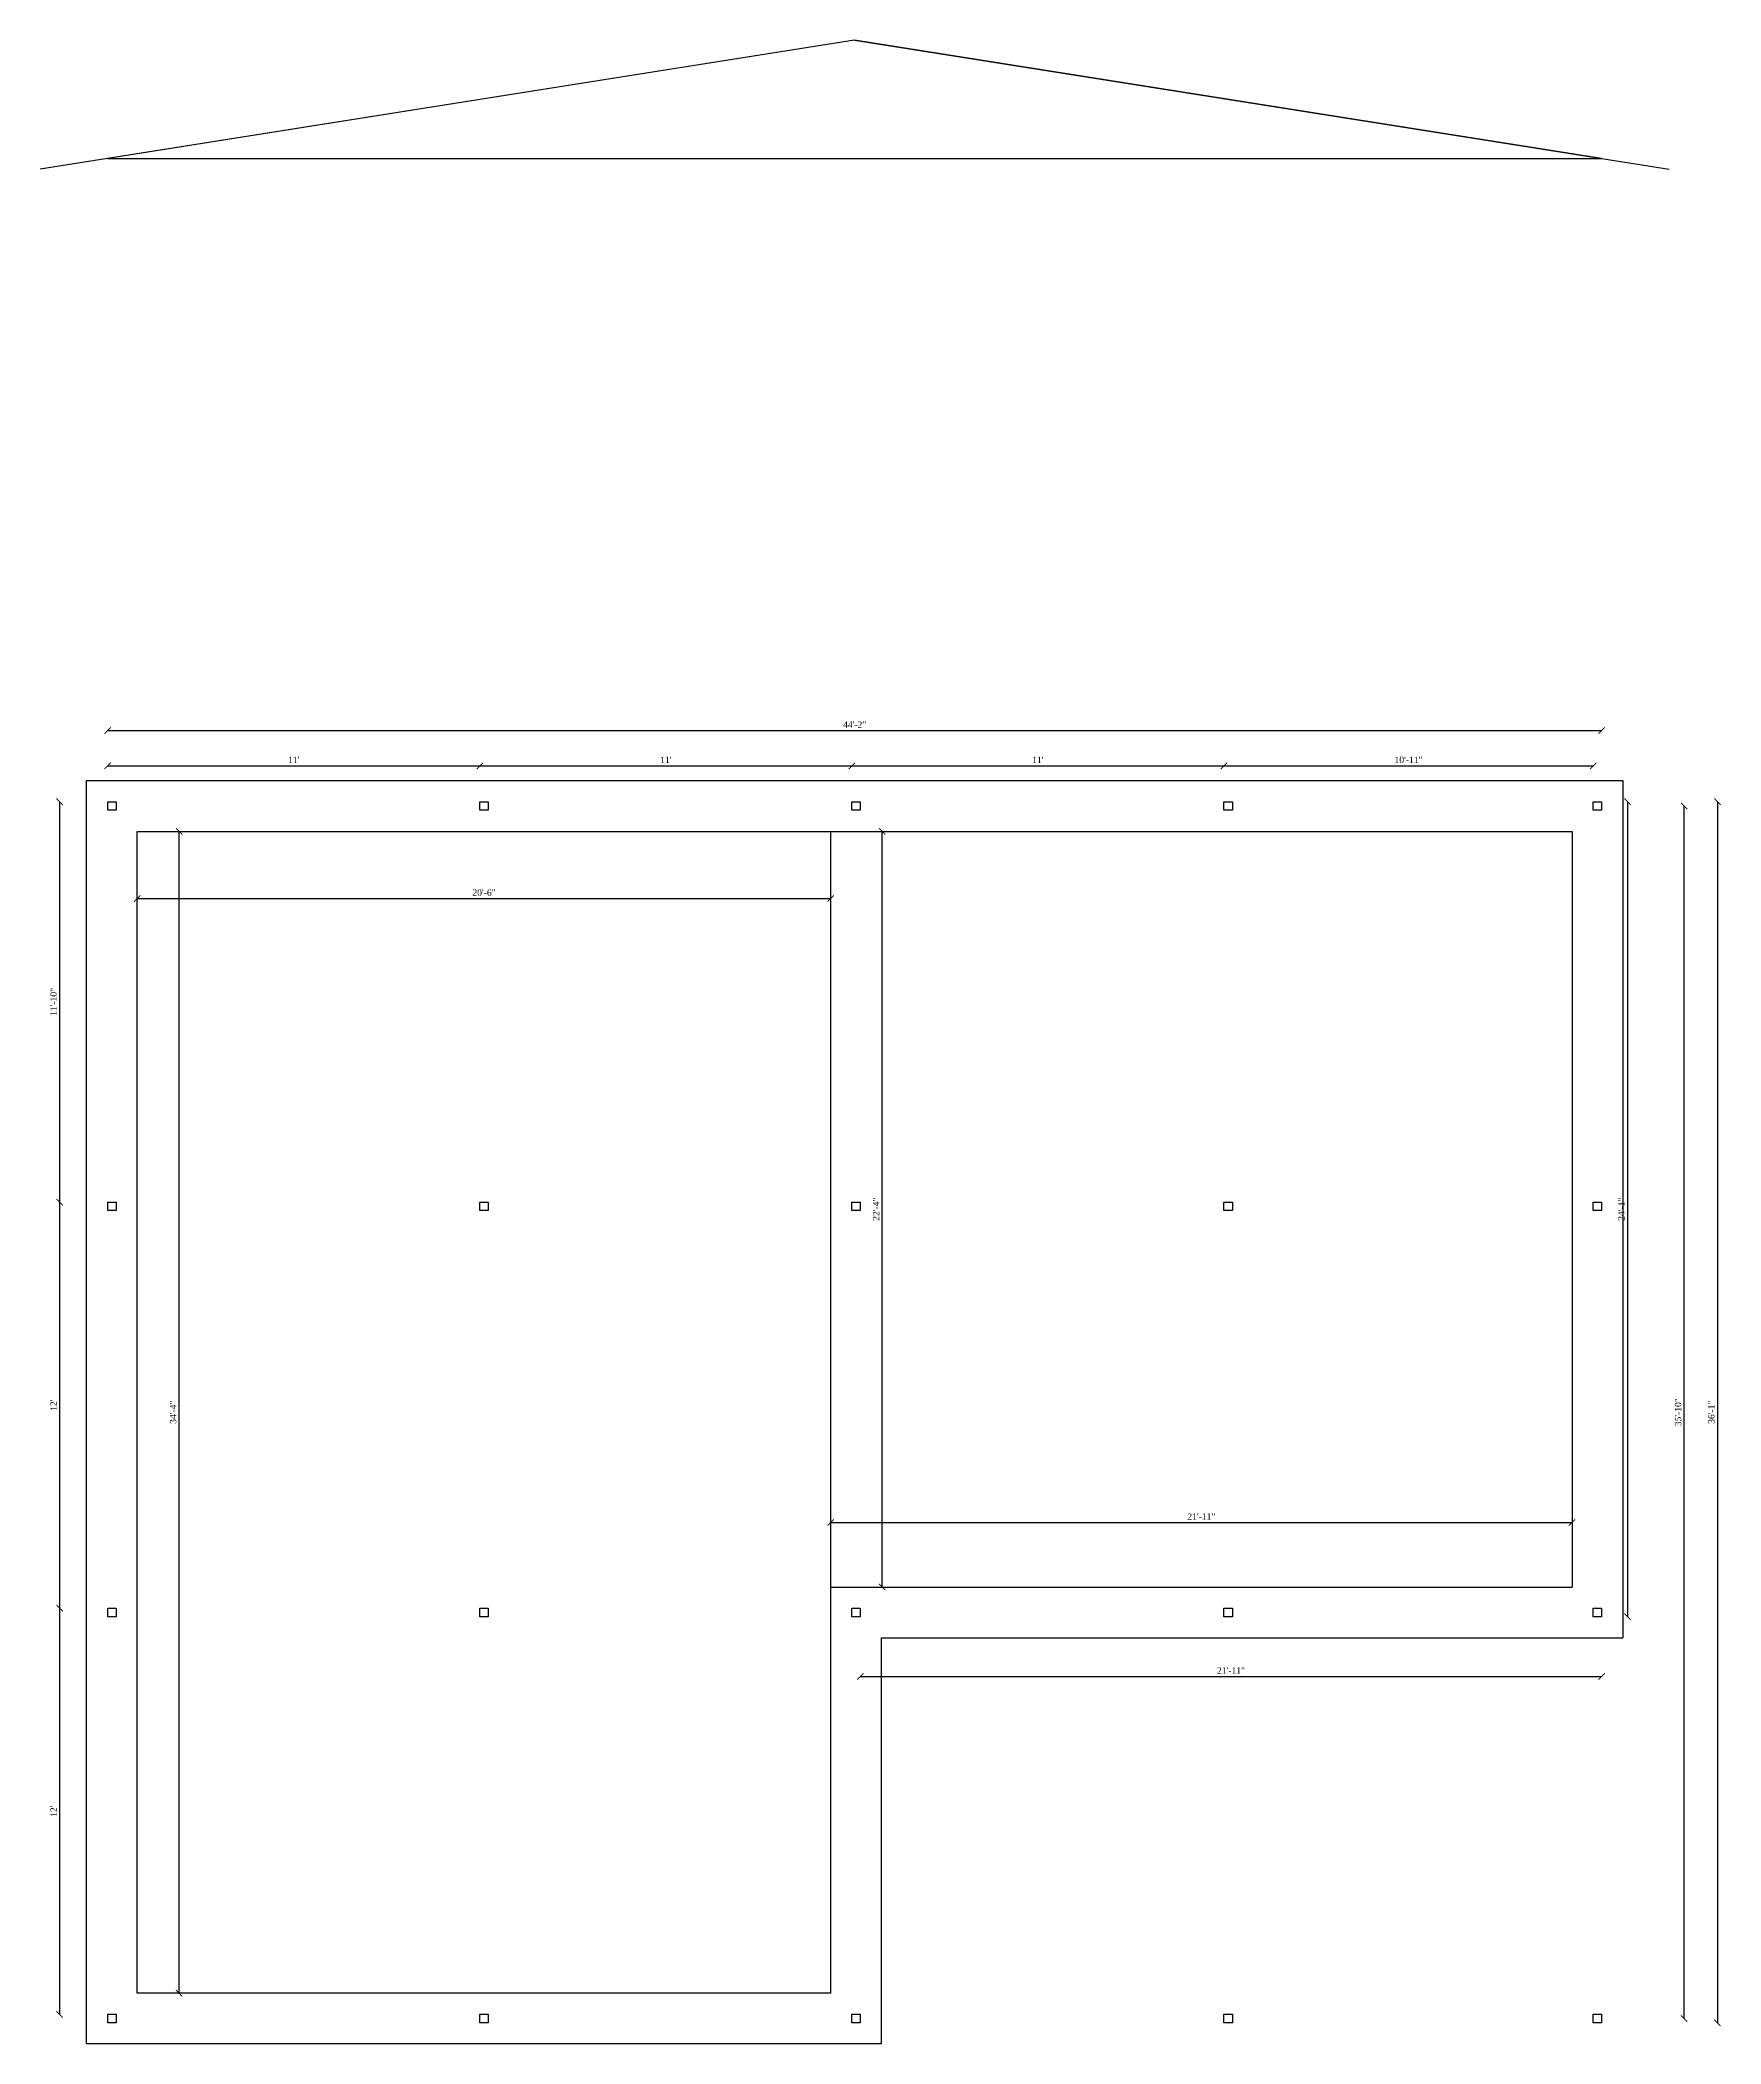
# Model space of a CAD drawing. Header units: inches. Extents: x 61049 to 63592, y -4986 to -4062.
# Drawn here: x 61802 to 62398, y -4772 to -4062 of the extents above; entities that cross this region are included whole.
import ezdxf

# ---------------------------------------------------------------- set-up
doc = ezdxf.new("R2010")
doc.units = ezdxf.units.IN
doc.header["$MEASUREMENT"] = 0
doc.layers.add('ELEVATION', color=6, linetype='Continuous', lineweight=30)
doc.styles.get("Standard").update_dxf_attribs({"font": 'times.ttf'})
doc.dimstyles.get("Standard").update_dxf_attribs({"dimtxt": 2.25, "dimasz": 2.25, "dimexe": 0.18, "dimexo": 0.0625, "dimgap": 1, "dimtad": 1, "dimdec": 1, "dimzin": 0, "dimdsep": 46, "dimlunit": 4, "dimtxsty": 'Standard', "dimblk": 'ARCHTICK', "dimcen": 0.09, "dimse1": 1, "dimse2": 1, "dimadec": 0, "dimazin": 0, "dimtfac": 1, "dimtdec": 1, "dimtofl": 0, "dimtmove": 0, "dimatfit": 3, "dimldrblk": 'ARCHTICK', "dimfxl": 1, "dimtolj": 1, "dimtzin": 0, "dimarcsym": 0})

msp = doc.modelspace()

# ---------------------------------------------------------------- blocks, each defined once
blk = doc.blocks.new('_ArchTick')
at = {"color": 0, "linetype": 'ByBlock', "const_width": 0.15}
blk.add_lwpolyline([(-0.5, -0.5), (0.5, 0.5)], dxfattribs=at)
blk = doc.blocks.new('*D670')
at = {"layer": 'Defpoints', "color": 0, "transparency": 16777216}
for p in [(61826.14, -4331.77), (61809.07, -4473.77), (61826.14, -4473.77)]:
    blk.add_point(p, dxfattribs=at)
at = {"layer": 'ELEVATION', "color": 0, "lineweight": -2, "transparency": 16777216}
blk.add_line((61809.07, -4331.77), (61809.07, -4473.77), dxfattribs=at)
at = {"layer": 'ELEVATION', "color": 0, "lineweight": -2, "transparency": 16777216, "xscale": 2.25, "yscale": 2.25, "zscale": 2.25}
for p, rotation in [((61809.07, -4331.77), 90), ((61809.07, -4473.77), 270)]:
    blk.add_blockref('_ArchTick', p, dxfattribs=dict(at, rotation=rotation))
at = {"layer": 'ELEVATION', "color": 0, "transparency": 16777216, "insert": (61806.93, -4402.77), "char_height": 2.25, "attachment_point": 5, "rotation": 90}
blk.add_mtext('\\A1;11\'-10"', dxfattribs=at)
blk = doc.blocks.new('*D671')
at = {"layer": 'Defpoints', "color": 0, "transparency": 16777216}
for p in [(61826.14, -4473.77), (61809.07, -4617.77), (61826.14, -4617.77)]:
    blk.add_point(p, dxfattribs=at)
at = {"layer": 'ELEVATION', "color": 0, "lineweight": -2, "transparency": 16777216}
blk.add_line((61809.07, -4473.77), (61809.07, -4617.77), dxfattribs=at)
at = {"layer": 'ELEVATION', "color": 0, "lineweight": -2, "transparency": 16777216, "xscale": 2.25, "yscale": 2.25, "zscale": 2.25}
for p, rotation in [((61809.07, -4473.77), 90), ((61809.07, -4617.77), 270)]:
    blk.add_blockref('_ArchTick', p, dxfattribs=dict(at, rotation=rotation))
at = {"layer": 'ELEVATION', "color": 0, "transparency": 16777216, "insert": (61806.95, -4545.77), "char_height": 2.25, "attachment_point": 5, "rotation": 90}
blk.add_mtext("\\A1;12'", dxfattribs=at)
blk = doc.blocks.new('*D672')
at = {"layer": 'Defpoints', "color": 0, "transparency": 16777216}
for p in [(61826.14, -4617.77), (61809.07, -4761.77), (61826.14, -4761.77)]:
    blk.add_point(p, dxfattribs=at)
at = {"layer": 'ELEVATION', "color": 0, "lineweight": -2, "transparency": 16777216}
blk.add_line((61809.07, -4617.77), (61809.07, -4761.77), dxfattribs=at)
at = {"layer": 'ELEVATION', "color": 0, "lineweight": -2, "transparency": 16777216, "xscale": 2.25, "yscale": 2.25, "zscale": 2.25}
for p, rotation in [((61809.07, -4617.77), 90), ((61809.07, -4761.77), 270)]:
    blk.add_blockref('_ArchTick', p, dxfattribs=dict(at, rotation=rotation))
at = {"layer": 'ELEVATION', "color": 0, "transparency": 16777216, "insert": (61806.95, -4689.77), "char_height": 2.25, "attachment_point": 5, "rotation": 90}
blk.add_mtext("\\A1;12'", dxfattribs=at)
blk = doc.blocks.new('*D673')
at = {"layer": 'Defpoints', "color": 0, "transparency": 16777216}
for p in [(61958.14, -4319.07), (61826.14, -4331.77), (61958.14, -4331.77)]:
    blk.add_point(p, dxfattribs=at)
at = {"layer": 'ELEVATION', "color": 0, "lineweight": -2, "transparency": 16777216}
blk.add_line((61826.14, -4319.07), (61958.14, -4319.07), dxfattribs=at)
at = {"layer": 'ELEVATION', "color": 0, "lineweight": -2, "transparency": 16777216, "xscale": 2.25, "yscale": 2.25, "zscale": 2.25, "rotation": 180}
blk.add_blockref('_ArchTick', (61826.14, -4319.07), dxfattribs=at)
at = {"layer": 'ELEVATION', "color": 0, "lineweight": -2, "transparency": 16777216, "xscale": 2.25, "yscale": 2.25, "zscale": 2.25}
blk.add_blockref('_ArchTick', (61958.14, -4319.07), dxfattribs=at)
at = {"layer": 'ELEVATION', "color": 0, "transparency": 16777216, "insert": (61892.14, -4316.95), "char_height": 2.25, "attachment_point": 5}
blk.add_mtext("\\A1;11'", dxfattribs=at)
blk = doc.blocks.new('*D674')
at = {"layer": 'Defpoints', "color": 0, "transparency": 16777216}
for p in [(62090.14, -4319.07), (61958.14, -4331.77), (62090.14, -4331.77)]:
    blk.add_point(p, dxfattribs=at)
at = {"layer": 'ELEVATION', "color": 0, "lineweight": -2, "transparency": 16777216}
blk.add_line((61958.14, -4319.07), (62090.14, -4319.07), dxfattribs=at)
at = {"layer": 'ELEVATION', "color": 0, "lineweight": -2, "transparency": 16777216, "xscale": 2.25, "yscale": 2.25, "zscale": 2.25, "rotation": 180}
blk.add_blockref('_ArchTick', (61958.14, -4319.07), dxfattribs=at)
at = {"layer": 'ELEVATION', "color": 0, "lineweight": -2, "transparency": 16777216, "xscale": 2.25, "yscale": 2.25, "zscale": 2.25}
blk.add_blockref('_ArchTick', (62090.14, -4319.07), dxfattribs=at)
at = {"layer": 'ELEVATION', "color": 0, "transparency": 16777216, "insert": (62024.14, -4316.95), "char_height": 2.25, "attachment_point": 5}
blk.add_mtext("\\A1;11'", dxfattribs=at)
blk = doc.blocks.new('*D675')
at = {"layer": 'Defpoints', "color": 0, "transparency": 16777216}
for p in [(62222.14, -4319.07), (62090.14, -4331.77), (62222.14, -4331.77)]:
    blk.add_point(p, dxfattribs=at)
at = {"layer": 'ELEVATION', "color": 0, "lineweight": -2, "transparency": 16777216}
blk.add_line((62090.14, -4319.07), (62222.14, -4319.07), dxfattribs=at)
at = {"layer": 'ELEVATION', "color": 0, "lineweight": -2, "transparency": 16777216, "xscale": 2.25, "yscale": 2.25, "zscale": 2.25, "rotation": 180}
blk.add_blockref('_ArchTick', (62090.14, -4319.07), dxfattribs=at)
at = {"layer": 'ELEVATION', "color": 0, "lineweight": -2, "transparency": 16777216, "xscale": 2.25, "yscale": 2.25, "zscale": 2.25}
blk.add_blockref('_ArchTick', (62222.14, -4319.07), dxfattribs=at)
at = {"layer": 'ELEVATION', "color": 0, "transparency": 16777216, "insert": (62156.14, -4316.95), "char_height": 2.25, "attachment_point": 5}
blk.add_mtext("\\A1;11'", dxfattribs=at)
blk = doc.blocks.new('*D676')
at = {"layer": 'Defpoints', "color": 0, "transparency": 16777216}
for p in [(62353.14, -4319.07), (62222.14, -4331.77), (62353.14, -4331.77)]:
    blk.add_point(p, dxfattribs=at)
at = {"layer": 'ELEVATION', "color": 0, "lineweight": -2, "transparency": 16777216}
blk.add_line((62222.14, -4319.07), (62353.14, -4319.07), dxfattribs=at)
at = {"layer": 'ELEVATION', "color": 0, "lineweight": -2, "transparency": 16777216, "xscale": 2.25, "yscale": 2.25, "zscale": 2.25, "rotation": 180}
blk.add_blockref('_ArchTick', (62222.14, -4319.07), dxfattribs=at)
at = {"layer": 'ELEVATION', "color": 0, "lineweight": -2, "transparency": 16777216, "xscale": 2.25, "yscale": 2.25, "zscale": 2.25}
blk.add_blockref('_ArchTick', (62353.14, -4319.07), dxfattribs=at)
at = {"layer": 'ELEVATION', "color": 0, "transparency": 16777216, "insert": (62287.64, -4316.93), "char_height": 2.25, "attachment_point": 5}
blk.add_mtext('\\A1;10\'-11"', dxfattribs=at)
blk = doc.blocks.new('*D698')
at = {"layer": 'Defpoints', "color": 0, "transparency": 16777216}
for p in [(62356.14, -4333.27), (62385.41, -4333.27), (62356.14, -4763.27)]:
    blk.add_point(p, dxfattribs=at)
at = {"layer": 'ELEVATION', "color": 0, "lineweight": -2, "transparency": 16777216}
blk.add_line((62385.41, -4763.27), (62385.41, -4333.27), dxfattribs=at)
at = {"layer": 'ELEVATION', "color": 0, "lineweight": -2, "transparency": 16777216, "xscale": 2.25, "yscale": 2.25, "zscale": 2.25}
for p, rotation in [((62385.41, -4333.27), 90), ((62385.41, -4763.27), 270)]:
    blk.add_blockref('_ArchTick', p, dxfattribs=dict(at, rotation=rotation))
at = {"layer": 'ELEVATION', "color": 0, "transparency": 16777216, "insert": (62383.27, -4548.27), "char_height": 2.25, "attachment_point": 5, "rotation": 90}
blk.add_mtext('\\A1;35\'-10"', dxfattribs=at)
blk = doc.blocks.new('*D701')
at = {"layer": 'Defpoints', "color": 0, "transparency": 16777216}
for p in [(62356.14, -4331.77), (62356.14, -4764.77), (62397.23, -4764.77)]:
    blk.add_point(p, dxfattribs=at)
at = {"layer": 'ELEVATION', "color": 0, "lineweight": -2, "transparency": 16777216}
blk.add_line((62397.23, -4331.77), (62397.23, -4764.77), dxfattribs=at)
at = {"layer": 'ELEVATION', "color": 0, "lineweight": -2, "transparency": 16777216, "xscale": 2.25, "yscale": 2.25, "zscale": 2.25}
for p, rotation in [((62397.23, -4331.77), 90), ((62397.23, -4764.77), 270)]:
    blk.add_blockref('_ArchTick', p, dxfattribs=dict(at, rotation=rotation))
at = {"layer": 'ELEVATION', "color": 0, "transparency": 16777216, "insert": (62395.09, -4548.27), "char_height": 2.25, "attachment_point": 5, "rotation": 90}
blk.add_mtext('\\A1;36\'-1"', dxfattribs=at)
blk = doc.blocks.new('*D702')
at = {"layer": 'Defpoints', "color": 0, "transparency": 16777216}
for p in [(62356.14, -4331.77), (62356.14, -4620.77), (62365.31, -4620.77)]:
    blk.add_point(p, dxfattribs=at)
at = {"layer": 'ELEVATION', "color": 0, "lineweight": -2, "transparency": 16777216}
blk.add_line((62365.31, -4331.77), (62365.31, -4620.77), dxfattribs=at)
at = {"layer": 'ELEVATION', "color": 0, "lineweight": -2, "transparency": 16777216, "xscale": 2.25, "yscale": 2.25, "zscale": 2.25}
for p, rotation in [((62365.31, -4331.77), 90), ((62365.31, -4620.77), 270)]:
    blk.add_blockref('_ArchTick', p, dxfattribs=dict(at, rotation=rotation))
at = {"layer": 'ELEVATION', "color": 0, "transparency": 16777216, "insert": (62363.18, -4476.27), "char_height": 2.25, "attachment_point": 5, "rotation": 90}
blk.add_mtext('\\A1;24\'-1"', dxfattribs=at)
blk = doc.blocks.new('*D703')
at = {"layer": 'Defpoints', "color": 0, "transparency": 16777216}
for p in [(62356.14, -4306.51), (61826.14, -4331.77), (62356.14, -4331.77)]:
    blk.add_point(p, dxfattribs=at)
at = {"layer": 'ELEVATION', "color": 0, "lineweight": -2, "transparency": 16777216}
blk.add_line((61826.14, -4306.51), (62356.14, -4306.51), dxfattribs=at)
at = {"layer": 'ELEVATION', "color": 0, "lineweight": -2, "transparency": 16777216, "xscale": 2.25, "yscale": 2.25, "zscale": 2.25, "rotation": 180}
blk.add_blockref('_ArchTick', (61826.14, -4306.51), dxfattribs=at)
at = {"layer": 'ELEVATION', "color": 0, "lineweight": -2, "transparency": 16777216, "xscale": 2.25, "yscale": 2.25, "zscale": 2.25}
blk.add_blockref('_ArchTick', (62356.14, -4306.51), dxfattribs=at)
at = {"layer": 'ELEVATION', "color": 0, "transparency": 16777216, "insert": (62091.14, -4304.39), "char_height": 2.25, "attachment_point": 5}
blk.add_mtext('\\A1;44\'-2"', dxfattribs=at)
blk = doc.blocks.new('*D704')
at = {"layer": 'Defpoints', "color": 0, "transparency": 16777216}
for p in [(62093.14, -4620.77), (62356.14, -4620.77), (62356.14, -4641.96)]:
    blk.add_point(p, dxfattribs=at)
at = {"layer": 'ELEVATION', "color": 0, "lineweight": -2, "transparency": 16777216}
blk.add_line((62093.14, -4641.96), (62356.14, -4641.96), dxfattribs=at)
at = {"layer": 'ELEVATION', "color": 0, "lineweight": -2, "transparency": 16777216, "xscale": 2.25, "yscale": 2.25, "zscale": 2.25, "rotation": 180}
blk.add_blockref('_ArchTick', (62093.14, -4641.96), dxfattribs=at)
at = {"layer": 'ELEVATION', "color": 0, "lineweight": -2, "transparency": 16777216, "xscale": 2.25, "yscale": 2.25, "zscale": 2.25}
blk.add_blockref('_ArchTick', (62356.14, -4641.96), dxfattribs=at)
at = {"layer": 'ELEVATION', "color": 0, "transparency": 16777216, "insert": (62224.64, -4639.83), "char_height": 2.25, "attachment_point": 5}
blk.add_mtext('\\A1;21\'-11"', dxfattribs=at)
blk = doc.blocks.new('*D706')
at = {"layer": 'Defpoints', "color": 0, "transparency": 16777216}
for p in [(61836.64, -4342.27), (62082.64, -4342.27), (62082.64, -4366.12)]:
    blk.add_point(p, dxfattribs=at)
at = {"layer": 'ELEVATION', "color": 0, "lineweight": -2, "transparency": 16777216}
blk.add_line((61836.64, -4366.12), (62082.64, -4366.12), dxfattribs=at)
at = {"layer": 'ELEVATION', "color": 0, "lineweight": -2, "transparency": 16777216, "xscale": 2.25, "yscale": 2.25, "zscale": 2.25, "rotation": 180}
blk.add_blockref('_ArchTick', (61836.64, -4366.12), dxfattribs=at)
at = {"layer": 'ELEVATION', "color": 0, "lineweight": -2, "transparency": 16777216, "xscale": 2.25, "yscale": 2.25, "zscale": 2.25}
blk.add_blockref('_ArchTick', (62082.64, -4366.12), dxfattribs=at)
at = {"layer": 'ELEVATION', "color": 0, "transparency": 16777216, "insert": (61959.64, -4363.98), "char_height": 2.25, "attachment_point": 5}
blk.add_mtext('\\A1;20\'-6"', dxfattribs=at)
blk = doc.blocks.new('*D707')
at = {"layer": 'Defpoints', "color": 0, "transparency": 16777216}
for p in [(61836.64, -4342.27), (61851.48, -4342.27), (61836.64, -4754.27)]:
    blk.add_point(p, dxfattribs=at)
at = {"layer": 'ELEVATION', "color": 0, "lineweight": -2, "transparency": 16777216}
blk.add_line((61851.48, -4754.27), (61851.48, -4342.27), dxfattribs=at)
at = {"layer": 'ELEVATION', "color": 0, "lineweight": -2, "transparency": 16777216, "xscale": 2.25, "yscale": 2.25, "zscale": 2.25}
for p, rotation in [((61851.48, -4342.27), 90), ((61851.48, -4754.27), 270)]:
    blk.add_blockref('_ArchTick', p, dxfattribs=dict(at, rotation=rotation))
at = {"layer": 'ELEVATION', "color": 0, "transparency": 16777216, "insert": (61849.34, -4548.27), "char_height": 2.25, "attachment_point": 5, "rotation": 90}
blk.add_mtext('\\A1;34\'-4"', dxfattribs=at)
blk = doc.blocks.new('*D708')
at = {"layer": 'Defpoints', "color": 0, "transparency": 16777216}
for p in [(62082.64, -4342.27), (62100.89, -4342.27), (62082.64, -4610.27)]:
    blk.add_point(p, dxfattribs=at)
at = {"layer": 'ELEVATION', "color": 0, "lineweight": -2, "transparency": 16777216}
blk.add_line((62100.89, -4610.27), (62100.89, -4342.27), dxfattribs=at)
at = {"layer": 'ELEVATION', "color": 0, "lineweight": -2, "transparency": 16777216, "xscale": 2.25, "yscale": 2.25, "zscale": 2.25}
for p, rotation in [((62100.89, -4342.27), 90), ((62100.89, -4610.27), 270)]:
    blk.add_blockref('_ArchTick', p, dxfattribs=dict(at, rotation=rotation))
at = {"layer": 'ELEVATION', "color": 0, "transparency": 16777216, "insert": (62098.76, -4476.27), "char_height": 2.25, "attachment_point": 5, "rotation": 90}
blk.add_mtext('\\A1;22\'-4"', dxfattribs=at)
blk = doc.blocks.new('*D709')
at = {"layer": 'Defpoints', "color": 0, "transparency": 16777216}
for p in [(62345.64, -4587.34), (62082.64, -4610.27), (62345.64, -4610.27)]:
    blk.add_point(p, dxfattribs=at)
at = {"layer": 'ELEVATION', "color": 0, "lineweight": -2, "transparency": 16777216}
blk.add_line((62082.64, -4587.34), (62345.64, -4587.34), dxfattribs=at)
at = {"layer": 'ELEVATION', "color": 0, "lineweight": -2, "transparency": 16777216, "xscale": 2.25, "yscale": 2.25, "zscale": 2.25, "rotation": 180}
blk.add_blockref('_ArchTick', (62082.64, -4587.34), dxfattribs=at)
at = {"layer": 'ELEVATION', "color": 0, "lineweight": -2, "transparency": 16777216, "xscale": 2.25, "yscale": 2.25, "zscale": 2.25}
blk.add_blockref('_ArchTick', (62345.64, -4587.34), dxfattribs=at)
at = {"layer": 'ELEVATION', "color": 0, "transparency": 16777216, "insert": (62214.14, -4585.21), "char_height": 2.25, "attachment_point": 5}
blk.add_mtext('\\A1;21\'-11"', dxfattribs=at)

# ---------------------------------------------------------------- dimensions: what is measured, and where the dimension line sits
at = {"layer": 'ELEVATION'}
for base, p1, p2, picture, middle in [((62356.14, -4306.51), (61826.14, -4331.77), (62356.14, -4331.77), '*D703', (62091.14, -4304.39)), ((61958.14, -4319.07), (61826.14, -4331.77), (61958.14, -4331.77), '*D673', (61892.14, -4316.95)), ((62082.64, -4366.12), (61836.64, -4342.27), (62082.64, -4342.27), '*D706', (61959.64, -4363.98)), ((62345.64, -4587.34), (62082.64, -4610.27), (62345.64, -4610.27), '*D709', (62214.14, -4585.21)), ((62356.14, -4641.96), (62093.14, -4620.77), (62356.14, -4620.77), '*D704', (62224.64, -4639.83))]:
    dim = msp.add_linear_dim(base=base, p1=p1, p2=p2, dimstyle='Standard', dxfattribs=at)
    dim.commit()
    dim.dimension.update_dxf_attribs({"geometry": picture, "text_midpoint": middle})
for base, p1, p2, picture, middle in [((62090.14, -4319.07), (61958.14, -4331.77), (62090.14, -4331.77), '*D674', (62024.14, -4316.95)), ((62222.14, -4319.07), (62090.14, -4331.77), (62222.14, -4331.77), '*D675', (62156.14, -4316.95)), ((62353.14, -4319.07), (62222.14, -4331.77), (62353.14, -4331.77), '*D676', (62287.64, -4316.93))]:
    dim = msp.add_linear_dim(base=base, p1=p1, p2=p2, dimstyle='Standard', override={"dimtmove": 1}, dxfattribs=at)
    dim.commit()
    dim.dimension.update_dxf_attribs({"geometry": picture, "text_midpoint": middle})
for base, p1, p2, picture, middle in [((61809.07, -4473.77), (61826.14, -4331.77), (61826.14, -4473.77), '*D670', (61806.93, -4402.77)), ((62397.23, -4764.77), (62356.14, -4331.77), (62356.14, -4764.77), '*D701', (62395.09, -4548.27)), ((62365.31, -4620.77), (62356.14, -4331.77), (62356.14, -4620.77), '*D702', (62363.18, -4476.27)), ((62385.41, -4333.27), (62356.14, -4763.27), (62356.14, -4333.27), '*D698', (62383.27, -4548.27)), ((61851.48, -4342.27), (61836.64, -4754.27), (61836.64, -4342.27), '*D707', (61849.34, -4548.27)), ((62100.89, -4342.27), (62082.64, -4610.27), (62082.64, -4342.27), '*D708', (62098.76, -4476.27))]:
    dim = msp.add_linear_dim(base=base, p1=p1, p2=p2, angle=90, dimstyle='Standard', dxfattribs=at)
    dim.commit()
    dim.dimension.update_dxf_attribs({"geometry": picture, "text_midpoint": middle})
for base, p1, p2, picture, middle in [((61809.07, -4617.77), (61826.14, -4473.77), (61826.14, -4617.77), '*D671', (61806.95, -4545.77)), ((61809.07, -4761.77), (61826.14, -4617.77), (61826.14, -4761.77), '*D672', (61806.95, -4689.77))]:
    dim = msp.add_linear_dim(base=base, p1=p1, p2=p2, angle=90, dimstyle='Standard', override={"dimtmove": 1}, dxfattribs=at)
    dim.commit()
    dim.dimension.update_dxf_attribs({"geometry": picture, "text_midpoint": middle})

# ---------------------------------------------------------------- linework, layer by layer
at = {"layer": 'ELEVATION'}
for p, q in [((62091.14, -4061.68), (61802.14, -4107.48)), ((62091.14, -4061.68), (62380.14, -4107.48)), ((61826.14, -4103.68), (62356.14, -4103.68)), ((61818.64, -4324.27), (62363.64, -4324.27)), ((61818.64, -4772.27), (61818.64, -4324.27)), ((62363.64, -4324.27), (62363.64, -4628.27)), ((61836.64, -4342.27), (62345.64, -4342.27)), ((61836.64, -4754.27), (61836.64, -4342.27)), ((62082.64, -4610.27), (62082.64, -4342.27)), ((62345.64, -4342.27), (62345.64, -4610.27)), ((62082.64, -4754.27), (62082.64, -4610.27)), ((62082.64, -4610.27), (62345.64, -4610.27)), ((62100.64, -4772.27), (62100.64, -4628.27)), ((62100.64, -4628.27), (62363.64, -4628.27)), ((62082.64, -4754.27), (61836.64, -4754.27)), ((62100.64, -4772.27), (61818.64, -4772.27))]:
    msp.add_line(p, q, dxfattribs=at)
for points in [[(62091.14, -4061.68), (61826.14, -4103.68), (62356.14, -4103.68)], [(61826.14, -4331.77), (61829.14, -4331.77), (61829.14, -4334.77), (61826.14, -4334.77)], [(61958.14, -4331.77), (61961.14, -4331.77), (61961.14, -4334.77), (61958.14, -4334.77)], [(62090.14, -4331.77), (62093.14, -4331.77), (62093.14, -4334.77), (62090.14, -4334.77)], [(62222.14, -4331.77), (62225.14, -4331.77), (62225.14, -4334.77), (62222.14, -4334.77)], [(62353.14, -4331.77), (62356.14, -4331.77), (62356.14, -4334.77), (62353.14, -4334.77)], [(61826.14, -4473.77), (61829.14, -4473.77), (61829.14, -4476.77), (61826.14, -4476.77)], [(61958.14, -4473.77), (61961.14, -4473.77), (61961.14, -4476.77), (61958.14, -4476.77)], [(62090.14, -4473.77), (62093.14, -4473.77), (62093.14, -4476.77), (62090.14, -4476.77)], [(62222.14, -4473.77), (62225.14, -4473.77), (62225.14, -4476.77), (62222.14, -4476.77)], [(62353.14, -4473.77), (62356.14, -4473.77), (62356.14, -4476.77), (62353.14, -4476.77)], [(61826.14, -4617.77), (61829.14, -4617.77), (61829.14, -4620.77), (61826.14, -4620.77)], [(61958.14, -4617.77), (61961.14, -4617.77), (61961.14, -4620.77), (61958.14, -4620.77)], [(62090.14, -4617.77), (62093.14, -4617.77), (62093.14, -4620.77), (62090.14, -4620.77)], [(62222.14, -4617.77), (62225.14, -4617.77), (62225.14, -4620.77), (62222.14, -4620.77)], [(62353.14, -4617.77), (62356.14, -4617.77), (62356.14, -4620.77), (62353.14, -4620.77)], [(61826.14, -4761.77), (61829.14, -4761.77), (61829.14, -4764.77), (61826.14, -4764.77)], [(61958.14, -4761.77), (61961.14, -4761.77), (61961.14, -4764.77), (61958.14, -4764.77)], [(62090.14, -4761.77), (62093.14, -4761.77), (62093.14, -4764.77), (62090.14, -4764.77)], [(62222.14, -4761.77), (62225.14, -4761.77), (62225.14, -4764.77), (62222.14, -4764.77)], [(62353.14, -4761.77), (62356.14, -4761.77), (62356.14, -4764.77), (62353.14, -4764.77)]]:
    msp.add_lwpolyline(points, close=True, dxfattribs=at)

msp.set_redraw_order([(e.dxf.handle, doc.entitydb.next_handle()) for e in msp.query("TEXT MTEXT ATTDEF DIMENSION ARC_DIMENSION")])  # texts and dimensions are drawn at this point

doc.saveas('drawing.dxf')
